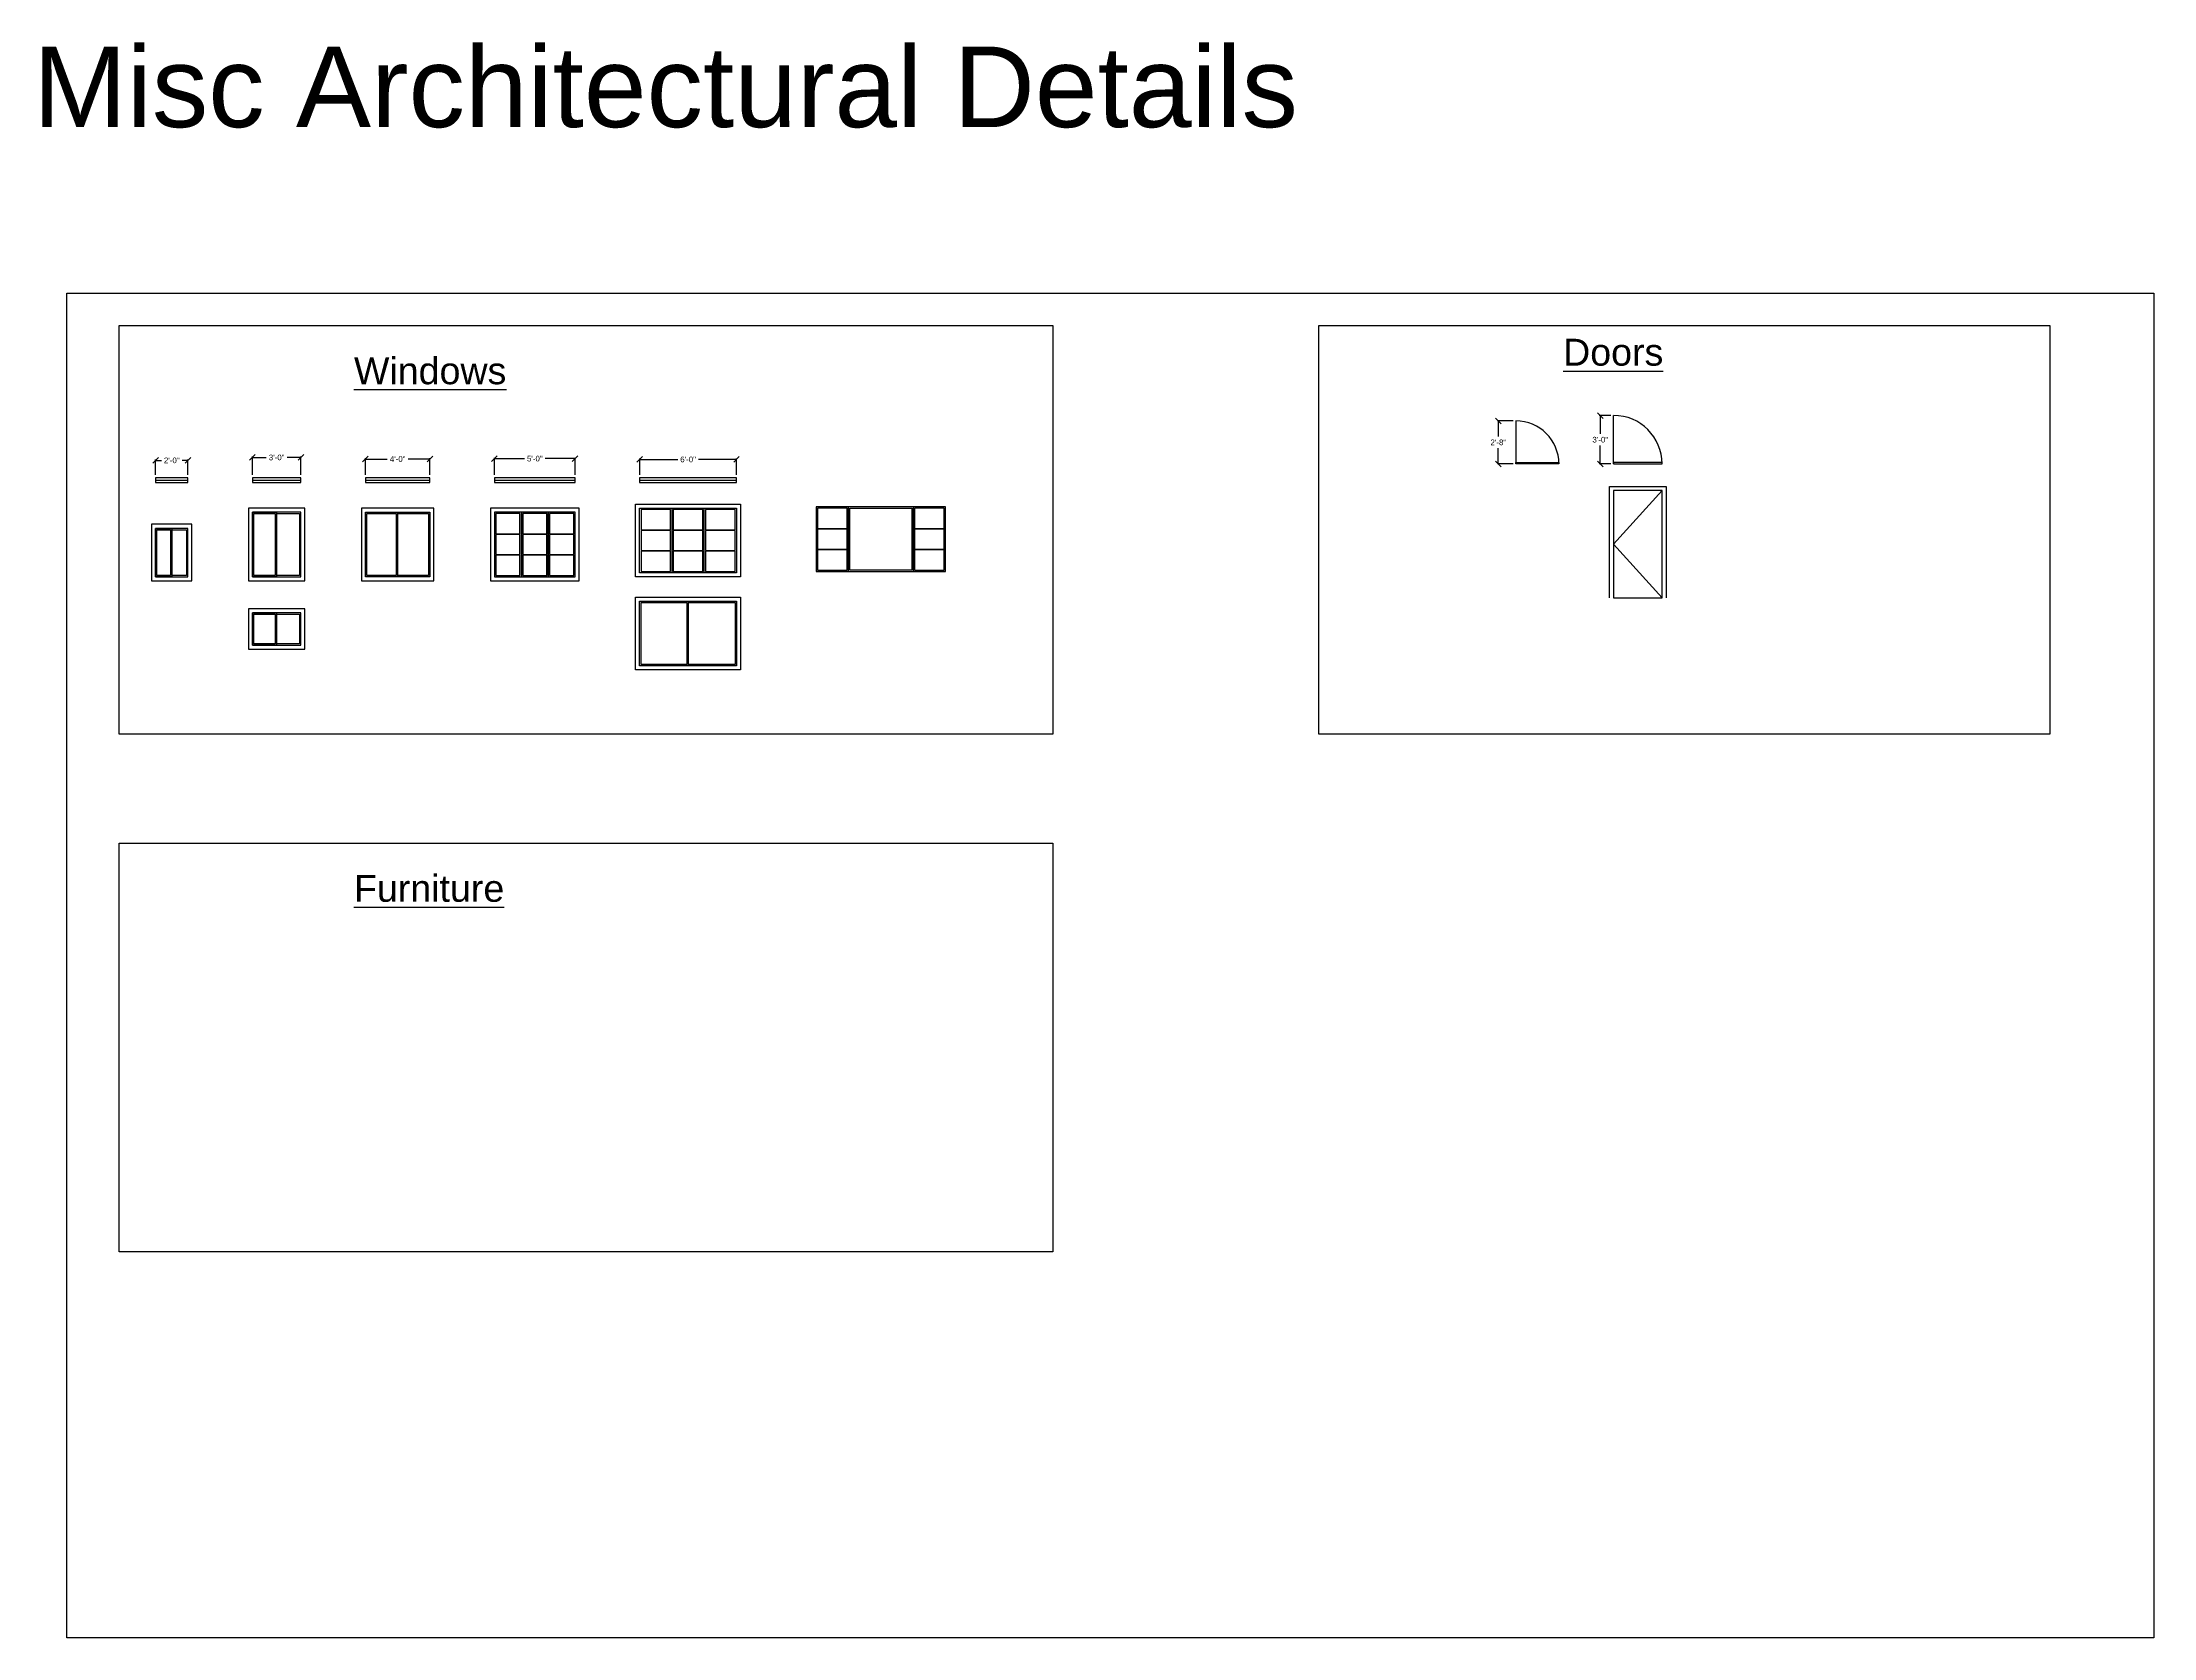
# Model space of a CAD drawing. Header units: inches. Extents: x -3572 to 2430, y -1517 to 3072.
# Drawn here: x 17 to 1587, y 1885 to 3072 of the extents above; entities that cross this region are included whole.
import ezdxf

# ---------------------------------------------------------------- set-up
doc = ezdxf.new("R2010")
doc.units = ezdxf.units.IN
doc.header["$MEASUREMENT"] = 0
doc.layers.add('F.P. - Doors & Windows', color=1, linetype='Continuous')
doc.styles.get("Standard").update_dxf_attribs({"font": 'arial.ttf'})
doc.dimstyles.get("Standard").update_dxf_attribs({"dimscale": 0.7, "dimtxt": 6, "dimasz": 6, "dimexe": 1, "dimexo": 3, "dimgap": 3, "dimtad": 0, "dimtih": 1, "dimtoh": 1, "dimdec": 4, "dimzin": 1, "dimdsep": 46, "dimlunit": 4, "dimtxsty": 'Standard', "dimblk": 'OBLIQUE', "dimcen": 0.09, "dimadec": 0, "dimazin": 0, "dimtfac": 1, "dimtdec": 4, "dimtofl": 0, "dimtmove": 0, "dimatfit": 3, "dimfxl": 1, "dimtolj": 1, "dimtzin": 0, "dimarcsym": 0})

# ---------------------------------------------------------------- blocks, each defined once
blk = doc.blocks.new('_Oblique')
at = {"color": 0, "linetype": 'ByBlock', "lineweight": -2}
blk.add_line((-0.5, -0.5), (0.5, 0.5), dxfattribs=at)
blk = doc.blocks.new('*D111')
at = {"layer": 'Defpoints', "color": 0, "transparency": 16777216}
for p in [(1113, 2790.6), (1099.9, 2758.6), (1113, 2758.6)]:
    blk.add_point(p, dxfattribs=at)
at = {"layer": 'F.P. - Doors & Windows', "color": 0, "lineweight": -2, "transparency": 16777216}
for p, q in [((1110.9, 2790.6), (1099.2, 2790.6)), ((1099.9, 2790.6), (1099.9, 2778.9)), ((1099.9, 2758.6), (1099.9, 2770.4)), ((1110.9, 2758.6), (1099.2, 2758.6))]:
    blk.add_line(p, q, dxfattribs=at)
at = {"layer": 'F.P. - Doors & Windows', "color": 0, "lineweight": -2, "transparency": 16777216, "xscale": 4.199999999999999, "yscale": 4.199999999999999, "zscale": 4.199999999999999}
for p, rotation in [((1099.9, 2790.6), 90), ((1099.9, 2758.6), 270)]:
    blk.add_blockref('_Oblique', p, dxfattribs=dict(at, rotation=rotation))
at = {"layer": 'F.P. - Doors & Windows', "color": 0, "transparency": 16777216, "insert": (1099.9, 2774.6), "char_height": 4.2, "attachment_point": 5}
blk.add_mtext('\\A1;2\'-8"', dxfattribs=at)
blk = doc.blocks.new('*D112')
at = {"layer": 'Defpoints', "color": 0, "transparency": 16777216}
for p in [(1185.7, 2794.6), (1175.7, 2758.6), (1185.7, 2758.6)]:
    blk.add_point(p, dxfattribs=at)
at = {"layer": 'F.P. - Doors & Windows', "color": 0, "lineweight": -2, "transparency": 16777216}
for p, q in [((1183.6, 2794.6), (1175, 2794.6)), ((1175.7, 2794.6), (1175.7, 2780.9)), ((1175.7, 2758.6), (1175.7, 2772.4)), ((1183.6, 2758.6), (1175, 2758.6))]:
    blk.add_line(p, q, dxfattribs=at)
at = {"layer": 'F.P. - Doors & Windows', "color": 0, "lineweight": -2, "transparency": 16777216, "xscale": 4.199999999999999, "yscale": 4.199999999999999, "zscale": 4.199999999999999}
for p, rotation in [((1175.7, 2794.6), 90), ((1175.7, 2758.6), 270)]:
    blk.add_blockref('_Oblique', p, dxfattribs=dict(at, rotation=rotation))
at = {"layer": 'F.P. - Doors & Windows', "color": 0, "transparency": 16777216, "insert": (1175.7, 2776.6), "char_height": 4.2, "attachment_point": 5}
blk.add_mtext('\\A1;3\'-0"', dxfattribs=at)
blk = doc.blocks.new('*D113')
at = {"layer": 'Defpoints', "color": 0, "transparency": 16777216}
for p in [(173.3, 2748.3), (209.3, 2763.4), (209.3, 2748.3)]:
    blk.add_point(p, dxfattribs=at)
at = {"layer": 'F.P. - Doors & Windows', "color": 0, "lineweight": -2, "transparency": 16777216}
for p, q in [((173.3, 2750.4), (173.3, 2764.1)), ((209.3, 2750.4), (209.3, 2764.1)), ((173.3, 2763.4), (183.6, 2763.4)), ((209.3, 2763.4), (199, 2763.4))]:
    blk.add_line(p, q, dxfattribs=at)
at = {"layer": 'F.P. - Doors & Windows', "color": 0, "lineweight": -2, "transparency": 16777216, "xscale": 4.199999999999999, "yscale": 4.199999999999999, "zscale": 4.199999999999999, "rotation": 180}
blk.add_blockref('_Oblique', (173.3, 2763.4), dxfattribs=at)
at = {"layer": 'F.P. - Doors & Windows', "color": 0, "lineweight": -2, "transparency": 16777216, "xscale": 4.199999999999999, "yscale": 4.199999999999999, "zscale": 4.199999999999999}
blk.add_blockref('_Oblique', (209.3, 2763.4), dxfattribs=at)
at = {"layer": 'F.P. - Doors & Windows', "color": 0, "transparency": 16777216, "insert": (191.3, 2763.4), "char_height": 4.2, "attachment_point": 5}
blk.add_mtext('\\A1;3\'-0"', dxfattribs=at)
blk = doc.blocks.new('*D114')
at = {"layer": 'Defpoints', "color": 0, "transparency": 16777216}
for p in [(101.3, 2748.3), (125.3, 2761.2), (125.3, 2748.3)]:
    blk.add_point(p, dxfattribs=at)
at = {"layer": 'F.P. - Doors & Windows', "color": 0, "lineweight": -2, "transparency": 16777216}
for p, q in [((101.3, 2750.4), (101.3, 2761.9)), ((101.3, 2761.2), (105.6, 2761.2)), ((125.3, 2761.2), (121, 2761.2)), ((125.3, 2750.4), (125.3, 2761.9))]:
    blk.add_line(p, q, dxfattribs=at)
at = {"layer": 'F.P. - Doors & Windows', "color": 0, "lineweight": -2, "transparency": 16777216, "xscale": 4.199999999999999, "yscale": 4.199999999999999, "zscale": 4.199999999999999, "rotation": 180}
blk.add_blockref('_Oblique', (101.3, 2761.2), dxfattribs=at)
at = {"layer": 'F.P. - Doors & Windows', "color": 0, "lineweight": -2, "transparency": 16777216, "xscale": 4.199999999999999, "yscale": 4.199999999999999, "zscale": 4.199999999999999}
blk.add_blockref('_Oblique', (125.3, 2761.2), dxfattribs=at)
at = {"layer": 'F.P. - Doors & Windows', "color": 0, "transparency": 16777216, "insert": (113.3, 2761.2), "char_height": 4.2, "attachment_point": 5}
blk.add_mtext('\\A1;2\'-0"', dxfattribs=at)
blk = doc.blocks.new('*D115')
at = {"layer": 'Defpoints', "color": 0, "transparency": 16777216}
for p in [(257.3, 2748.3), (305.3, 2762.2), (305.3, 2748.3)]:
    blk.add_point(p, dxfattribs=at)
at = {"layer": 'F.P. - Doors & Windows', "color": 0, "lineweight": -2, "transparency": 16777216}
for p, q in [((257.3, 2750.4), (257.3, 2762.9)), ((257.3, 2762.2), (273.5, 2762.2)), ((305.3, 2762.2), (289, 2762.2)), ((305.3, 2750.4), (305.3, 2762.9))]:
    blk.add_line(p, q, dxfattribs=at)
at = {"layer": 'F.P. - Doors & Windows', "color": 0, "lineweight": -2, "transparency": 16777216, "xscale": 4.199999999999999, "yscale": 4.199999999999999, "zscale": 4.199999999999999, "rotation": 180}
blk.add_blockref('_Oblique', (257.3, 2762.2), dxfattribs=at)
at = {"layer": 'F.P. - Doors & Windows', "color": 0, "lineweight": -2, "transparency": 16777216, "xscale": 4.199999999999999, "yscale": 4.199999999999999, "zscale": 4.199999999999999}
blk.add_blockref('_Oblique', (305.3, 2762.2), dxfattribs=at)
at = {"layer": 'F.P. - Doors & Windows', "color": 0, "transparency": 16777216, "insert": (281.3, 2762.2), "char_height": 4.2, "attachment_point": 5}
blk.add_mtext('\\A1;4\'-0"', dxfattribs=at)
blk = doc.blocks.new('*D116')
at = {"layer": 'Defpoints', "color": 0, "transparency": 16777216}
for p in [(353.3, 2748.3), (413.3, 2762.5), (413.3, 2748.3)]:
    blk.add_point(p, dxfattribs=at)
at = {"layer": 'F.P. - Doors & Windows', "color": 0, "lineweight": -2, "transparency": 16777216}
for p, q in [((353.3, 2750.4), (353.3, 2763.2)), ((353.3, 2762.5), (375.6, 2762.5)), ((413.3, 2762.5), (391, 2762.5)), ((413.3, 2750.4), (413.3, 2763.2))]:
    blk.add_line(p, q, dxfattribs=at)
at = {"layer": 'F.P. - Doors & Windows', "color": 0, "lineweight": -2, "transparency": 16777216, "xscale": 4.199999999999999, "yscale": 4.199999999999999, "zscale": 4.199999999999999, "rotation": 180}
blk.add_blockref('_Oblique', (353.3, 2762.5), dxfattribs=at)
at = {"layer": 'F.P. - Doors & Windows', "color": 0, "lineweight": -2, "transparency": 16777216, "xscale": 4.199999999999999, "yscale": 4.199999999999999, "zscale": 4.199999999999999}
blk.add_blockref('_Oblique', (413.3, 2762.5), dxfattribs=at)
at = {"layer": 'F.P. - Doors & Windows', "color": 0, "transparency": 16777216, "insert": (383.3, 2762.5), "char_height": 4.2, "attachment_point": 5}
blk.add_mtext('\\A1;5\'-0"', dxfattribs=at)
blk = doc.blocks.new('*D117')
at = {"layer": 'Defpoints', "color": 0, "transparency": 16777216}
for p in [(461.3, 2748.3), (533.3, 2761.9), (533.3, 2748.3)]:
    blk.add_point(p, dxfattribs=at)
at = {"layer": 'F.P. - Doors & Windows', "color": 0, "lineweight": -2, "transparency": 16777216}
for p, q in [((461.3, 2750.4), (461.3, 2762.6)), ((461.3, 2761.9), (489.6, 2761.9)), ((533.3, 2761.9), (505, 2761.9)), ((533.3, 2750.4), (533.3, 2762.6))]:
    blk.add_line(p, q, dxfattribs=at)
at = {"layer": 'F.P. - Doors & Windows', "color": 0, "lineweight": -2, "transparency": 16777216, "xscale": 4.199999999999999, "yscale": 4.199999999999999, "zscale": 4.199999999999999, "rotation": 180}
blk.add_blockref('_Oblique', (461.3, 2761.9), dxfattribs=at)
at = {"layer": 'F.P. - Doors & Windows', "color": 0, "lineweight": -2, "transparency": 16777216, "xscale": 4.199999999999999, "yscale": 4.199999999999999, "zscale": 4.199999999999999}
blk.add_blockref('_Oblique', (533.3, 2761.9), dxfattribs=at)
at = {"layer": 'F.P. - Doors & Windows', "color": 0, "transparency": 16777216, "insert": (497.3, 2761.9), "char_height": 4.2, "attachment_point": 5}
blk.add_mtext('\\A1;6\'-0"', dxfattribs=at)

msp = doc.modelspace()

# ---------------------------------------------------------------- linework, layer by layer
for p, q in [((1221.66747, 2738.89292), (1185.66747, 2698.89292)), ((485.28292, 2725.64357), (485.28292, 2677.64357)), ((509.28292, 2677.64357), (509.28292, 2725.64357)), ((1185.66747, 2698.89292), (1221.66747, 2658.89292)), ((536.28292, 2659.42157), (536.28292, 2656.42157))]:
    msp.add_line(p, q)
for points in [[(35.18615, 2885.67098), (1587.37257, 2885.67098), (1587.37257, 1885.16275), (35.18615, 1885.16275)], [(74.2845, 2861.57072), (768.52512, 2861.57072), (768.52512, 2557.52426), (74.2845, 2557.52426)], [(966.45754, 2861.57072), (1510.0332, 2861.57072), (1510.0332, 2557.52426), (966.45754, 2557.52426)], [(1185.66747, 2658.89292), (1221.66747, 2658.89292), (1221.66747, 2738.89292), (1185.66747, 2738.89292)], [(170.28292, 2671.64357), (212.28292, 2671.64357), (212.28292, 2725.64357), (170.28292, 2725.64357)], [(173.28292, 2674.64357), (209.28292, 2674.64357), (209.28292, 2722.64357), (173.28292, 2722.64357)], [(173.28292, 2722.64357), (191.28292, 2722.64357), (191.28292, 2674.64357), (173.28292, 2674.64357)], [(174.28292, 2721.64357), (190.28292, 2721.64357), (190.28292, 2675.64357), (174.28292, 2675.64357)], [(254.28292, 2671.64357), (308.28292, 2671.64357), (308.28292, 2725.64357), (254.28292, 2725.64357)], [(258.28292, 2721.64357), (280.28292, 2721.64357), (280.28292, 2675.64357), (258.28292, 2675.64357)], [(350.28292, 2671.64357), (416.28292, 2671.64357), (416.28292, 2725.64357), (350.28292, 2725.64357)], [(353.28292, 2674.64357), (413.28292, 2674.64357), (413.28292, 2722.64357), (353.28292, 2722.64357)], [(353.28292, 2722.64357), (353.28292, 2674.64357), (373.28292, 2674.64357), (373.28292, 2722.64357)], [(372.28292, 2706.64357), (372.28292, 2721.64357), (354.28292, 2721.64357), (354.28292, 2706.64357)], [(373.28292, 2722.64357), (373.28292, 2674.64357), (393.28292, 2674.64357), (393.28292, 2722.64357)], [(392.28292, 2706.64357), (392.28292, 2721.64357), (374.28292, 2721.64357), (374.28292, 2706.64357)], [(393.28292, 2722.64357), (393.28292, 2674.64357), (413.28292, 2674.64357), (413.28292, 2722.64357)], [(412.28292, 2706.64357), (412.28292, 2721.64357), (394.28292, 2721.64357), (394.28292, 2706.64357)], [(458.28292, 2728.64357), (536.28292, 2728.64357), (536.28292, 2674.64357), (458.28292, 2674.64357)], [(461.28292, 2725.64357), (533.28292, 2725.64357), (533.28292, 2677.64357), (461.28292, 2677.64357)], [(484.28292, 2709.64357), (484.28292, 2724.64357), (462.28292, 2724.64357), (462.28292, 2709.64357)], [(508.28292, 2709.64357), (508.28292, 2724.64357), (486.28292, 2724.64357), (486.28292, 2709.64357)], [(532.28292, 2709.64357), (532.28292, 2724.64357), (510.28292, 2724.64357), (510.28292, 2709.64357)], [(688.66834, 2678.64357), (688.66834, 2726.64357), (592.66834, 2726.64357), (592.66834, 2678.64357)], [(592.66834, 2726.64357), (592.66834, 2678.64357), (616.66834, 2678.64357), (616.66834, 2726.64357)], [(593.66834, 2679.64357), (615.66834, 2679.64357), (615.66834, 2725.64357), (593.66834, 2725.64357)], [(615.66834, 2710.64357), (615.66834, 2725.64357), (593.66834, 2725.64357), (593.66834, 2710.64357)], [(617.66834, 2679.64357), (617.66834, 2725.64357), (663.66834, 2725.64357), (663.66834, 2679.64357)], [(664.66834, 2726.64357), (664.66834, 2678.64357), (688.66834, 2678.64357), (688.66834, 2726.64357)], [(665.66834, 2679.64357), (687.66834, 2679.64357), (687.66834, 2725.64357), (665.66834, 2725.64357)], [(687.66834, 2710.64357), (687.66834, 2725.64357), (665.66834, 2725.64357), (665.66834, 2710.64357)], [(98.28292, 2671.64357), (128.28292, 2671.64357), (128.28292, 2713.64357), (98.28292, 2713.64357)], [(102.28292, 2709.64357), (112.28292, 2709.64357), (112.28292, 2675.64357), (102.28292, 2675.64357)], [(354.28292, 2691.14357), (372.28292, 2691.14357), (372.28292, 2706.14357), (354.28292, 2706.14357)], [(374.28292, 2691.14357), (392.28292, 2691.14357), (392.28292, 2706.14357), (374.28292, 2706.14357)], [(394.28292, 2691.14357), (412.28292, 2691.14357), (412.28292, 2706.14357), (394.28292, 2706.14357)], [(462.28292, 2694.14357), (484.28292, 2694.14357), (484.28292, 2709.14357), (462.28292, 2709.14357)], [(486.28292, 2694.14357), (508.28292, 2694.14357), (508.28292, 2709.14357), (486.28292, 2709.14357)], [(510.28292, 2694.14357), (532.28292, 2694.14357), (532.28292, 2709.14357), (510.28292, 2709.14357)], [(593.66834, 2695.14357), (615.66834, 2695.14357), (615.66834, 2710.14357), (593.66834, 2710.14357)], [(665.66834, 2695.14357), (687.66834, 2695.14357), (687.66834, 2710.14357), (665.66834, 2710.14357)], [(354.28292, 2675.64357), (372.28292, 2675.64357), (372.28292, 2690.64357), (354.28292, 2690.64357)], [(374.28292, 2675.64357), (392.28292, 2675.64357), (392.28292, 2690.64357), (374.28292, 2690.64357)], [(394.28292, 2675.64357), (412.28292, 2675.64357), (412.28292, 2690.64357), (394.28292, 2690.64357)], [(462.28292, 2678.64357), (484.28292, 2678.64357), (484.28292, 2693.64357), (462.28292, 2693.64357)], [(486.28292, 2678.64357), (508.28292, 2678.64357), (508.28292, 2693.64357), (486.28292, 2693.64357)], [(510.28292, 2678.64357), (532.28292, 2678.64357), (532.28292, 2693.64357), (510.28292, 2693.64357)], [(593.66834, 2679.64357), (615.66834, 2679.64357), (615.66834, 2694.64357), (593.66834, 2694.64357)], [(665.66834, 2679.64357), (687.66834, 2679.64357), (687.66834, 2694.64357), (665.66834, 2694.64357)], [(458.28292, 2659.42157), (536.28292, 2659.42157), (536.28292, 2605.42157), (458.28292, 2605.42157)], [(461.28292, 2656.42157), (497.28292, 2656.42157), (497.28292, 2608.42157), (461.28292, 2608.42157)], [(462.28292, 2655.42157), (496.28292, 2655.42157), (496.28292, 2609.42157), (462.28292, 2609.42157)], [(170.28292, 2620.78027), (212.28292, 2620.78027), (212.28292, 2650.78027), (170.28292, 2650.78027)], [(173.28292, 2623.78027), (209.28292, 2623.78027), (209.28292, 2647.78027), (173.28292, 2647.78027)], [(173.28292, 2647.78027), (191.28292, 2647.78027), (191.28292, 2623.78027), (173.28292, 2623.78027)], [(174.28292, 2646.78027), (190.28292, 2646.78027), (190.28292, 2624.78027), (174.28292, 2624.78027)], [(74.2845, 2476.47918), (768.52512, 2476.47918), (768.52512, 2172.43273), (74.2845, 2172.43273)]]:
    msp.add_lwpolyline(points, close=True)
for points in [[(1182.66747, 2658.89292), (1182.66747, 2741.89292), (1224.66747, 2741.89292), (1224.66747, 2658.89292)], [(191.28292, 2721.64357), (208.28292, 2721.64357), (208.28292, 2675.64357), (191.28292, 2675.64357)], [(257.28292, 2722.64357), (281.28292, 2722.64357), (281.28292, 2674.64357), (257.28292, 2674.64357), (257.28292, 2722.64357)], [(281.28292, 2722.64357), (305.28292, 2722.64357), (305.28292, 2674.64357), (281.28292, 2674.64357)], [(281.28292, 2721.64357), (304.28292, 2721.64357), (304.28292, 2675.64357), (281.28292, 2675.64357)], [(101.28292, 2674.64357), (125.28292, 2674.64357), (125.28292, 2710.64357), (101.28292, 2710.64357), (101.28292, 2674.64357)], [(101.28292, 2710.64357), (113.28292, 2710.64357), (113.28292, 2674.64357), (101.28292, 2674.64357), (101.28292, 2710.64357)], [(113.28292, 2709.64357), (124.28292, 2709.64357), (124.28292, 2675.64357), (113.28292, 2675.64357)], [(497.28292, 2656.42157), (533.28292, 2656.42157), (533.28292, 2608.42157), (497.28292, 2608.42157)], [(497.28292, 2655.42157), (532.28292, 2655.42157), (532.28292, 2609.42157), (497.28292, 2609.42157)], [(191.28292, 2646.78027), (208.28292, 2646.78027), (208.28292, 2624.78027), (191.28292, 2624.78027)]]:
    msp.add_lwpolyline(points)
at = {"layer": 'F.P. - Doors & Windows'}
for p, q in [((1112.96042, 2790.64691), (1112.96042, 2758.64691)), ((1185.66747, 2758.64691), (1185.66747, 2794.64691)), ((101.28292, 2746.55988), (125.28292, 2746.55988)), ((173.28292, 2746.55988), (209.28292, 2746.55988)), ((257.28292, 2746.55988), (305.28292, 2746.55988)), ((353.28292, 2746.55988), (413.28292, 2746.55988)), ((461.28292, 2746.55988), (533.28292, 2746.55988))]:
    msp.add_line(p, q, dxfattribs=at)
for points in [[(101.28292, 2744.80988), (125.28292, 2744.80988), (125.28292, 2748.30988), (101.28292, 2748.30988)], [(173.28292, 2744.80988), (209.28292, 2744.80988), (209.28292, 2748.30988), (173.28292, 2748.30988)], [(257.28292, 2744.80988), (305.28292, 2744.80988), (305.28292, 2748.30988), (257.28292, 2748.30988)], [(353.28292, 2744.80988), (413.28292, 2744.80988), (413.28292, 2748.30988), (353.28292, 2748.30988)], [(461.28292, 2744.80988), (533.28292, 2744.80988), (533.28292, 2748.30988), (461.28292, 2748.30988)], [(1185.66747, 2758.64691), (1221.66747, 2758.64691), (1221.66747, 2759.64691), (1185.66747, 2759.64691)]]:
    msp.add_lwpolyline(points, close=True, dxfattribs=at)
msp.add_lwpolyline([(1144.96042, 2758.64691), (1112.96042, 2758.64691), (1112.96042, 2759.64691), (1144.96042, 2759.64691), (1144.96042, 2758.64691)], dxfattribs=at)
for centre, radius in [((1112.96042, 2758.64691), 32), ((1185.66747, 2758.64691), 36)]:
    msp.add_arc(centre, radius, 0, 90, dxfattribs=at)

# ---------------------------------------------------------------- texts
at = {"color": 3, "insert": (10.07906, 3069.1646), "char_height": 60, "attachment_point": 1}
msp.add_mtext_dynamic_manual_height_columns('{\\C256;Misc Architectural Details}', width=2572.0309593, gutter_width=1, heights=[0], dxfattribs=at)
at = {"char_height": 20, "attachment_point": 1}
for s, insert in [('{\\LDoors}', (1148.08207, 2851.71373)), ('{\\LWindows}', (248.8056, 2837.87669)), ('{\\LFurniture}', (248.8056, 2452.78516))]:
    msp.add_mtext_dynamic_manual_height_columns(s, width=233.6213864, gutter_width=1, heights=[0], dxfattribs=dict(at, insert=insert))

# ---------------------------------------------------------------- dimensions: what is measured, and where the dimension line sits
at = {"layer": 'F.P. - Doors & Windows'}
dim = msp.add_linear_dim(base=(1175.70525, 2758.64691), p1=(1185.66747, 2794.64691), p2=(1185.66747, 2758.64691), angle=90, dimstyle='Standard', dxfattribs=at)
dim.commit()
dim.dimension.update_dxf_attribs({"geometry": '*D112', "text_midpoint": (1175.70525, 2776.64691), "dimtype": 160})
dim = msp.add_linear_dim(base=(1099.8527, 2758.64691), p1=(1112.96042, 2790.64691), p2=(1112.96042, 2758.64691), angle=90, dimstyle='Standard', dxfattribs=at)
dim.commit()
dim.dimension.update_dxf_attribs({"geometry": '*D111', "text_midpoint": (1099.8527, 2774.64691)})
for base, p1, p2, picture, middle in [((209.28292, 2763.44489), (173.28292, 2748.30988), (209.28292, 2748.30988), '*D113', (191.28292, 2763.44489)), ((305.28292, 2762.23279), (257.28292, 2748.30988), (305.28292, 2748.30988), '*D115', (281.28292, 2762.23279)), ((413.28292, 2762.46383), (353.28292, 2748.30988), (413.28292, 2748.30988), '*D116', (383.28292, 2762.46383)), ((533.28292, 2761.93444), (461.28292, 2748.30988), (533.28292, 2748.30988), '*D117', (497.28292, 2761.93444)), ((125.28292, 2761.15515), (101.28292, 2748.30988), (125.28292, 2748.30988), '*D114', (113.28292, 2761.15515))]:
    dim = msp.add_linear_dim(base=base, p1=p1, p2=p2, dimstyle='Standard', dxfattribs=at)
    dim.commit()
    dim.dimension.update_dxf_attribs({"geometry": picture, "text_midpoint": middle})

doc.saveas('drawing.dxf')
